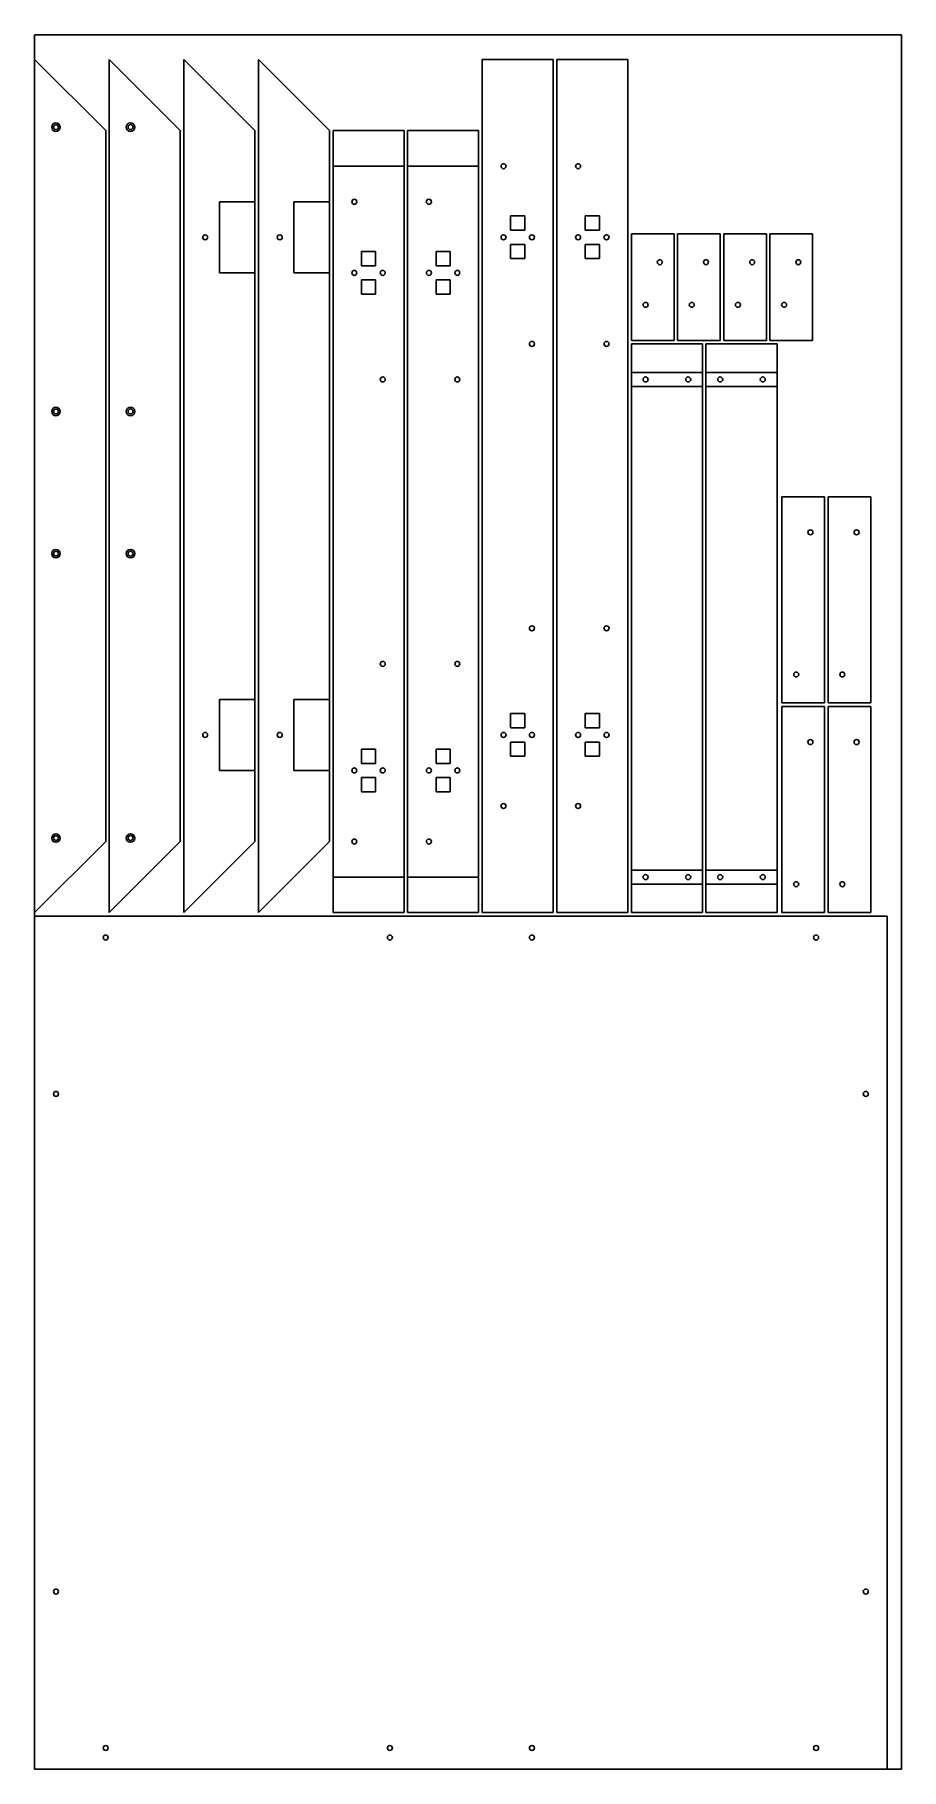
# Model space of a CAD drawing. Header units: millimetres. Extents: x 0 to 1220, y 0 to 2440.
import ezdxf

# ---------------------------------------------------------------- set-up
doc = ezdxf.new("R2010")
doc.units = ezdxf.units.MM
for name, color, linetype in [('Body', 7, 'CONTINUOUS'), ('Body001', 7, 'CONTINUOUS'), ('Body002', 7, 'CONTINUOUS'), ('Body003', 7, 'CONTINUOUS'), ('Body004', 7, 'CONTINUOUS'), ('Body005', 7, 'CONTINUOUS'), ('Body006', 7, 'CONTINUOUS'), ('Body007', 7, 'CONTINUOUS'), ('Body008', 7, 'CONTINUOUS'), ('Body009', 7, 'CONTINUOUS'), ('Body010', 7, 'CONTINUOUS'), ('Body011', 7, 'CONTINUOUS'), ('Body012', 7, 'CONTINUOUS'), ('Body013', 7, 'CONTINUOUS'), ('Body014', 7, 'CONTINUOUS'), ('Body015', 7, 'CONTINUOUS'), ('Body016', 7, 'CONTINUOUS'), ('Body017', 7, 'CONTINUOUS'), ('Body018', 7, 'CONTINUOUS'), ('Rectangle', 7, 'CONTINUOUS')]:
    doc.layers.add(name, color=color, linetype=linetype)

msp = doc.modelspace()

# ---------------------------------------------------------------- linework, layer by layer
at = {"layer": 'Body'}
for p, q in [((0, 1200), (0, 1200, 20)), ((0, 1200), (0, 0)), ((0, 1200, 20), (0, 0, 20)), ((1200, 1200), (0, 1200)), ((0, 1200), (0, 0)), ((0, 1200, 20), (0, 0, 20)), ((1200, 1200, 20), (0, 1200, 20)), ((0, 1200), (0, 1200, 20)), ((1200, 1200), (0, 1200)), ((1200, 1200, 20), (0, 1200, 20)), ((1200, 1200), (1200, 1200, 20)), ((1200, 0), (1200, 1200)), ((1200, 0, 20), (1200, 1200, 20)), ((1200, 0), (1200, 1200)), ((1200, 0, 20), (1200, 1200, 20)), ((1200, 1200), (1200, 1200, 20)), ((103.5, 1170, 20), (103.5, 1170, 5.5)), ((103.5, 1170, 20), (103.5, 1170, 5.5)), ((503.5, 1170, 20), (503.5, 1170, 5.5)), ((503.5, 1170, 20), (503.5, 1170, 5.5)), ((703.5, 1170, 20), (703.5, 1170, 5.5)), ((703.5, 1170, 20), (703.5, 1170, 5.5)), ((1103.5, 1170, 20), (1103.5, 1170, 5.5)), ((1103.5, 1170, 20), (1103.5, 1170, 5.5)), ((33.5, 950, 20), (33.5, 950, 5.5)), ((33.5, 950, 20), (33.5, 950, 5.5)), ((1173.5, 950, 20), (1173.5, 950, 5.5)), ((1173.5, 950, 20), (1173.5, 950, 5.5)), ((33.5, 250, 20), (33.5, 250, 5.5)), ((33.5, 250, 20), (33.5, 250, 5.5)), ((1173.5, 250, 20), (1173.5, 250, 5.5)), ((1173.5, 250, 20), (1173.5, 250, 5.5)), ((103.5, 30, 20), (103.5, 30, 5.5)), ((103.5, 30, 20), (103.5, 30, 5.5)), ((503.5, 30, 20), (503.5, 30, 5.5)), ((503.5, 30, 20), (503.5, 30, 5.5)), ((703.5, 30, 20), (703.5, 30, 5.5)), ((703.5, 30, 20), (703.5, 30, 5.5)), ((1103.5, 30, 20), (1103.5, 30, 5.5)), ((1103.5, 30, 20), (1103.5, 30, 5.5)), ((0, 0), (0, 0, 20)), ((0, 0), (1200, 0)), ((0, 0, 20), (1200, 0, 20)), ((0, 0), (0, 0, 20)), ((0, 0), (1200, 0)), ((0, 0, 20), (1200, 0, 20)), ((1200, 0), (1200, 0, 20)), ((1200, 0), (1200, 0, 20))]:
    msp.add_line(p, q, dxfattribs=at)
for centre in [(100, 1170, 20), (100, 1170, 20), (100, 1170, 5.5), (100, 1170, 5.5), (500, 1170, 20), (500, 1170, 20), (500, 1170, 5.5), (500, 1170, 5.5), (700, 1170, 20), (700, 1170, 20), (700, 1170, 5.5), (700, 1170, 5.5), (1100, 1170, 20), (1100, 1170, 20), (1100, 1170, 5.5), (1100, 1170, 5.5), (30, 950, 20), (30, 950, 20), (30, 950, 5.5), (30, 950, 5.5), (1170, 950, 20), (1170, 950, 20), (1170, 950, 5.5), (1170, 950, 5.5), (30, 250, 20), (30, 250, 20), (30, 250, 5.5), (30, 250, 5.5), (1170, 250, 20), (1170, 250, 20), (1170, 250, 5.5), (1170, 250, 5.5), (100, 30, 20), (100, 30, 20), (100, 30, 5.5), (100, 30, 5.5), (500, 30, 20), (500, 30, 20), (500, 30, 5.5), (500, 30, 5.5), (700, 30, 20), (700, 30, 20), (700, 30, 5.5), (700, 30, 5.5), (1100, 30, 20), (1100, 30, 20), (1100, 30, 5.5), (1100, 30, 5.5)]:
    msp.add_circle(centre, 3.5, dxfattribs=at)
at = {"layer": 'Body001'}
for p, q in [((0, 2405), (0, 2405, 20)), ((0, 2405), (0, 1205)), ((0, 2405, 20), (0, 1205, 20)), ((0, 2405), (0, 1205)), ((100, 2305), (0, 2405)), ((0, 2405, 20), (0, 1205, 20)), ((100, 2305, 20), (0, 2405, 20)), ((0, 2405), (0, 2405, 20)), ((100, 2305), (0, 2405)), ((100, 2305, 20), (0, 2405, 20)), ((33.5, 2310, 16), (33.5, 2310)), ((33.5, 2310, 16), (33.5, 2310)), ((36, 2310, 20), (36, 2310, 16)), ((36, 2310, 20), (36, 2310, 16)), ((100, 2305), (100, 2305, 20)), ((100, 1305), (100, 2305)), ((100, 1305, 20), (100, 2305, 20)), ((100, 1305), (100, 2305)), ((100, 1305, 20), (100, 2305, 20)), ((100, 2305), (100, 2305, 20)), ((33.5, 1910, 16), (33.5, 1910)), ((33.5, 1910, 16), (33.5, 1910)), ((36, 1910, 20), (36, 1910, 16)), ((36, 1910, 20), (36, 1910, 16)), ((33.5, 1710, 16), (33.5, 1710)), ((33.5, 1710, 16), (33.5, 1710)), ((36, 1710, 20), (36, 1710, 16)), ((36, 1710, 20), (36, 1710, 16)), ((0, 1205), (100, 1305)), ((0, 1205, 20), (100, 1305, 20)), ((0, 1205), (100, 1305)), ((0, 1205, 20), (100, 1305, 20)), ((33.5, 1310, 16), (33.5, 1310)), ((33.5, 1310, 16), (33.5, 1310)), ((36, 1310, 20), (36, 1310, 16)), ((36, 1310, 20), (36, 1310, 16)), ((100, 1305), (100, 1305, 20)), ((100, 1305), (100, 1305, 20)), ((0, 1205), (0, 1205, 20)), ((0, 1205), (0, 1205, 20))]:
    msp.add_line(p, q, dxfattribs=at)
for centre, radius in [((30, 2310, 20), 6), ((30, 2310, 20), 6), ((30, 2310, 16), 6), ((30, 2310, 16), 6), ((30, 2310), 3.5), ((30, 2310, 16), 3.5), ((30, 2310), 3.5), ((30, 2310, 16), 3.5), ((30, 1910, 20), 6), ((30, 1910, 20), 6), ((30, 1910, 16), 6), ((30, 1910, 16), 6), ((30, 1910), 3.5), ((30, 1910, 16), 3.5), ((30, 1910), 3.5), ((30, 1910, 16), 3.5), ((30, 1710, 20), 6), ((30, 1710, 20), 6), ((30, 1710, 16), 6), ((30, 1710, 16), 6), ((30, 1710), 3.5), ((30, 1710, 16), 3.5), ((30, 1710), 3.5), ((30, 1710, 16), 3.5), ((30, 1310, 20), 6), ((30, 1310, 20), 6), ((30, 1310, 16), 6), ((30, 1310, 16), 6), ((30, 1310), 3.5), ((30, 1310, 16), 3.5), ((30, 1310), 3.5), ((30, 1310, 16), 3.5)]:
    msp.add_circle(centre, radius, dxfattribs=at)
at = {"layer": 'Body002'}
for p, q in [((105, 2405), (105, 2405, 20)), ((105, 2405), (105, 1205)), ((105, 2405, 20), (105, 1205, 20)), ((105, 2405), (105, 1205)), ((205, 2305), (105, 2405)), ((105, 2405, 20), (105, 1205, 20)), ((205, 2305, 20), (105, 2405, 20)), ((105, 2405), (105, 2405, 20)), ((205, 2305), (105, 2405)), ((205, 2305, 20), (105, 2405, 20)), ((138.5, 2310, 16), (138.5, 2310)), ((138.5, 2310, 16), (138.5, 2310)), ((141, 2310, 20), (141, 2310, 16)), ((141, 2310, 20), (141, 2310, 16)), ((205, 2305), (205, 2305, 20)), ((205, 1305), (205, 2305)), ((205, 1305, 20), (205, 2305, 20)), ((205, 1305), (205, 2305)), ((205, 1305, 20), (205, 2305, 20)), ((205, 2305), (205, 2305, 20)), ((138.5, 1910, 16), (138.5, 1910)), ((138.5, 1910, 16), (138.5, 1910)), ((141, 1910, 20), (141, 1910, 16)), ((141, 1910, 20), (141, 1910, 16)), ((138.5, 1710, 16), (138.5, 1710)), ((138.5, 1710, 16), (138.5, 1710)), ((141, 1710, 20), (141, 1710, 16)), ((141, 1710, 20), (141, 1710, 16)), ((105, 1205), (205, 1305)), ((105, 1205, 20), (205, 1305, 20)), ((105, 1205), (205, 1305)), ((105, 1205, 20), (205, 1305, 20)), ((138.5, 1310, 16), (138.5, 1310)), ((138.5, 1310, 16), (138.5, 1310)), ((141, 1310, 20), (141, 1310, 16)), ((141, 1310, 20), (141, 1310, 16)), ((205, 1305), (205, 1305, 20)), ((205, 1305), (205, 1305, 20)), ((105, 1205), (105, 1205, 20)), ((105, 1205), (105, 1205, 20))]:
    msp.add_line(p, q, dxfattribs=at)
for centre, radius in [((135, 2310, 20), 6), ((135, 2310, 20), 6), ((135, 2310, 16), 6), ((135, 2310, 16), 6), ((135, 2310), 3.5), ((135, 2310, 16), 3.5), ((135, 2310), 3.5), ((135, 2310, 16), 3.5), ((135, 1910, 20), 6), ((135, 1910, 20), 6), ((135, 1910, 16), 6), ((135, 1910, 16), 6), ((135, 1910), 3.5), ((135, 1910, 16), 3.5), ((135, 1910), 3.5), ((135, 1910, 16), 3.5), ((135, 1710, 20), 6), ((135, 1710, 20), 6), ((135, 1710, 16), 6), ((135, 1710, 16), 6), ((135, 1710), 3.5), ((135, 1710, 16), 3.5), ((135, 1710), 3.5), ((135, 1710, 16), 3.5), ((135, 1310, 20), 6), ((135, 1310, 20), 6), ((135, 1310, 16), 6), ((135, 1310, 16), 6), ((135, 1310), 3.5), ((135, 1310, 16), 3.5), ((135, 1310), 3.5), ((135, 1310, 16), 3.5)]:
    msp.add_circle(centre, radius, dxfattribs=at)
at = {"layer": 'Body003'}
for p, q in [((210, 2405), (210, 2405, 20)), ((210, 2405), (210, 1205)), ((210, 2405, 20), (210, 1205, 20)), ((210, 2405), (210, 1205)), ((310, 2305), (210, 2405)), ((210, 2405, 20), (210, 1205, 20)), ((310, 2305, 20), (210, 2405, 20)), ((210, 2405), (210, 2405, 20)), ((310, 2305), (210, 2405)), ((310, 2305, 20), (210, 2405, 20)), ((310, 1305), (310, 2305)), ((310, 2305), (310, 2305, 20)), ((310, 2205, 20), (310, 2305, 20)), ((310, 1305), (310, 2305)), ((310, 2205, 20), (310, 2305, 20)), ((310, 2305), (310, 2305, 20)), ((310, 2205, 20), (260, 2205, 20)), ((260, 2205, 20), (260, 2105, 20)), ((260, 2205, 20), (260, 2205, 10)), ((310, 2205, 20), (260, 2205, 20)), ((310, 2205, 10), (260, 2205, 10)), ((310, 2205, 10), (260, 2205, 10)), ((260, 2205, 10), (260, 2105, 10)), ((260, 2205, 20), (260, 2205, 10)), ((260, 2205, 20), (260, 2105, 20)), ((260, 2205, 10), (260, 2105, 10)), ((310, 2205, 20), (310, 2205, 10)), ((310, 2105, 10), (310, 2205, 10)), ((310, 2205, 20), (310, 2205, 10)), ((310, 2105, 10), (310, 2205, 10)), ((243.5, 2155, 20), (243.5, 2155)), ((243.5, 2155, 20), (243.5, 2155)), ((260, 2105, 20), (310, 2105, 20)), ((260, 2105, 10), (310, 2105, 10)), ((260, 2105, 20), (260, 2105, 10)), ((260, 2105, 20), (310, 2105, 20)), ((260, 2105, 10), (310, 2105, 10)), ((260, 2105, 20), (260, 2105, 10)), ((310, 2105, 20), (310, 2105, 10)), ((310, 1505, 20), (310, 2105, 20)), ((310, 1505, 20), (310, 2105, 20)), ((310, 2105, 20), (310, 2105, 10)), ((310, 1505, 20), (260, 1505, 20)), ((260, 1505, 20), (260, 1405, 20)), ((260, 1505, 20), (260, 1505, 10)), ((310, 1505, 20), (260, 1505, 20)), ((310, 1505, 10), (260, 1505, 10)), ((310, 1505, 10), (260, 1505, 10)), ((260, 1505, 10), (260, 1405, 10)), ((260, 1505, 20), (260, 1505, 10)), ((260, 1505, 20), (260, 1405, 20)), ((260, 1505, 10), (260, 1405, 10)), ((310, 1505, 20), (310, 1505, 10)), ((310, 1405, 10), (310, 1505, 10)), ((310, 1505, 20), (310, 1505, 10)), ((310, 1405, 10), (310, 1505, 10)), ((243.5, 1455, 20), (243.5, 1455)), ((243.5, 1455, 20), (243.5, 1455)), ((260, 1405, 20), (310, 1405, 20)), ((260, 1405, 10), (310, 1405, 10)), ((260, 1405, 20), (260, 1405, 10)), ((260, 1405, 20), (310, 1405, 20)), ((260, 1405, 10), (310, 1405, 10)), ((260, 1405, 20), (260, 1405, 10)), ((310, 1405, 20), (310, 1405, 10)), ((310, 1305, 20), (310, 1405, 20)), ((310, 1305, 20), (310, 1405, 20)), ((310, 1405, 20), (310, 1405, 10)), ((210, 1205), (310, 1305)), ((210, 1205, 20), (310, 1305, 20)), ((210, 1205), (310, 1305)), ((210, 1205, 20), (310, 1305, 20)), ((310, 1305), (310, 1305, 20)), ((310, 1305), (310, 1305, 20)), ((210, 1205), (210, 1205, 20)), ((210, 1205), (210, 1205, 20))]:
    msp.add_line(p, q, dxfattribs=at)
for centre in [(240, 2155), (240, 2155, 20), (240, 2155, 20), (240, 2155), (240, 1455), (240, 1455, 20), (240, 1455, 20), (240, 1455)]:
    msp.add_circle(centre, 3.5, dxfattribs=at)
at = {"layer": 'Body004'}
for p, q in [((315, 2405), (315, 2405, 20)), ((315, 2405), (315, 1205)), ((315, 2405, 20), (315, 1205, 20)), ((315, 2405), (315, 1205)), ((415, 2305), (315, 2405)), ((315, 2405, 20), (315, 1205, 20)), ((415, 2305, 20), (315, 2405, 20)), ((315, 2405), (315, 2405, 20)), ((415, 2305), (315, 2405)), ((415, 2305, 20), (315, 2405, 20)), ((415, 1305), (415, 2305)), ((415, 2305), (415, 2305, 20)), ((415, 2205, 20), (415, 2305, 20)), ((415, 1305), (415, 2305)), ((415, 2205, 20), (415, 2305, 20)), ((415, 2305), (415, 2305, 20)), ((415, 2205, 20), (365, 2205, 20)), ((365, 2205, 20), (365, 2105, 20)), ((365, 2205, 20), (365, 2205, 10)), ((415, 2205, 20), (365, 2205, 20)), ((415, 2205, 10), (365, 2205, 10)), ((415, 2205, 10), (365, 2205, 10)), ((365, 2205, 10), (365, 2105, 10)), ((365, 2205, 20), (365, 2205, 10)), ((365, 2205, 20), (365, 2105, 20)), ((365, 2205, 10), (365, 2105, 10)), ((415, 2205, 20), (415, 2205, 10)), ((415, 2105, 10), (415, 2205, 10)), ((415, 2205, 20), (415, 2205, 10)), ((415, 2105, 10), (415, 2205, 10)), ((348.5, 2155, 20), (348.5, 2155)), ((348.5, 2155, 20), (348.5, 2155)), ((365, 2105, 20), (415, 2105, 20)), ((365, 2105, 10), (415, 2105, 10)), ((365, 2105, 20), (365, 2105, 10)), ((365, 2105, 20), (415, 2105, 20)), ((365, 2105, 10), (415, 2105, 10)), ((365, 2105, 20), (365, 2105, 10)), ((415, 2105, 20), (415, 2105, 10)), ((415, 1505, 20), (415, 2105, 20)), ((415, 1505, 20), (415, 2105, 20)), ((415, 2105, 20), (415, 2105, 10)), ((415, 1505, 20), (365, 1505, 20)), ((365, 1505, 20), (365, 1405, 20)), ((365, 1505, 20), (365, 1505, 10)), ((415, 1505, 20), (365, 1505, 20)), ((415, 1505, 10), (365, 1505, 10)), ((415, 1505, 10), (365, 1505, 10)), ((365, 1505, 10), (365, 1405, 10)), ((365, 1505, 20), (365, 1505, 10)), ((365, 1505, 20), (365, 1405, 20)), ((365, 1505, 10), (365, 1405, 10)), ((415, 1505, 20), (415, 1505, 10)), ((415, 1405, 10), (415, 1505, 10)), ((415, 1505, 20), (415, 1505, 10)), ((415, 1405, 10), (415, 1505, 10)), ((348.5, 1455, 20), (348.5, 1455)), ((348.5, 1455, 20), (348.5, 1455)), ((365, 1405, 20), (415, 1405, 20)), ((365, 1405, 10), (415, 1405, 10)), ((365, 1405, 20), (365, 1405, 10)), ((365, 1405, 20), (415, 1405, 20)), ((365, 1405, 10), (415, 1405, 10)), ((365, 1405, 20), (365, 1405, 10)), ((415, 1405, 20), (415, 1405, 10)), ((415, 1305, 20), (415, 1405, 20)), ((415, 1305, 20), (415, 1405, 20)), ((415, 1405, 20), (415, 1405, 10)), ((315, 1205), (415, 1305)), ((315, 1205, 20), (415, 1305, 20)), ((315, 1205), (415, 1305)), ((315, 1205, 20), (415, 1305, 20)), ((415, 1305), (415, 1305, 20)), ((415, 1305), (415, 1305, 20)), ((315, 1205), (315, 1205, 20)), ((315, 1205), (315, 1205, 20))]:
    msp.add_line(p, q, dxfattribs=at)
for centre in [(345, 2155), (345, 2155, 20), (345, 2155, 20), (345, 2155), (345, 1455), (345, 1455, 20), (345, 1455, 20), (345, 1455)]:
    msp.add_circle(centre, 3.5, dxfattribs=at)
at = {"layer": 'Body005'}
for p, q in [((420, 2305, 0), (420, 1205, 0)), ((520, 2305, 0), (420, 2305, 0)), ((420, 2305, 0), (420, 1205, 0)), ((420, 2305, 10), (420, 2255, 10)), ((420, 2305, 0), (420, 2305, 10)), ((520, 2305, 0), (420, 2305, 0)), ((420, 2305, 0), (420, 2305, 10)), ((520, 2305, 10), (420, 2305, 10)), ((520, 2305, 10), (420, 2305, 10)), ((420, 2305, 10), (420, 2255, 10)), ((520, 1205, 0), (520, 2305, 0)), ((520, 1205, 0), (520, 2305, 0)), ((520, 2305, 0), (520, 2305, 10)), ((520, 2255, 10), (520, 2305, 10)), ((520, 2305, 0), (520, 2305, 10)), ((520, 2255, 10), (520, 2305, 10)), ((420, 2255, 20), (420, 1255, 20)), ((420, 2255, 20), (420, 2255, 10)), ((420, 2255, 10), (520, 2255, 10)), ((420, 2255, 20), (420, 2255, 10)), ((420, 2255, 20), (520, 2255, 20)), ((420, 2255, 10), (520, 2255, 10)), ((420, 2255, 20), (420, 1255, 20)), ((420, 2255, 20), (520, 2255, 20)), ((520, 2255, 20), (520, 2255, 10)), ((520, 1255, 20), (520, 2255, 20)), ((520, 2255, 20), (520, 2255, 10)), ((520, 1255, 20), (520, 2255, 20)), ((453.5, 2205, 20), (453.5, 2205, 0)), ((453.5, 2205, 20), (453.5, 2205, 0)), ((480, 2135, 0), (460, 2135, 0)), ((460, 2135, 0), (460, 2115, 0)), ((460, 2135, 20), (460, 2135, 0)), ((480, 2135, 20), (460, 2135, 20)), ((480, 2135, 0), (460, 2135, 0)), ((460, 2135, 20), (460, 2135, 0)), ((460, 2135, 20), (460, 2115, 20)), ((460, 2135, 0), (460, 2115, 0)), ((460, 2135, 20), (460, 2115, 20)), ((480, 2135, 20), (460, 2135, 20)), ((480, 2115, 0), (480, 2135, 0)), ((480, 2135, 20), (480, 2135, 0)), ((480, 2115, 20), (480, 2135, 20)), ((480, 2115, 0), (480, 2135, 0)), ((480, 2135, 20), (480, 2135, 0)), ((480, 2115, 20), (480, 2135, 20)), ((453.5, 2105, 20), (453.5, 2105, 0)), ((453.5, 2105, 20), (453.5, 2105, 0)), ((460, 2115, 0), (480, 2115, 0)), ((460, 2115, 20), (460, 2115, 0)), ((460, 2115, 20), (480, 2115, 20)), ((460, 2115, 0), (480, 2115, 0)), ((460, 2115, 20), (460, 2115, 0)), ((460, 2115, 20), (480, 2115, 20)), ((480, 2115, 20), (480, 2115, 0)), ((480, 2115, 20), (480, 2115, 0)), ((493.5, 2105, 20), (493.5, 2105, 0)), ((493.5, 2105, 20), (493.5, 2105, 0)), ((480, 2095, 0), (460, 2095, 0)), ((460, 2095, 0), (460, 2075, 0)), ((460, 2095, 20), (460, 2095, 0)), ((480, 2095, 20), (460, 2095, 20)), ((480, 2095, 0), (460, 2095, 0)), ((460, 2095, 20), (460, 2095, 0)), ((460, 2095, 20), (460, 2075, 20)), ((460, 2095, 0), (460, 2075, 0)), ((460, 2095, 20), (460, 2075, 20)), ((480, 2095, 20), (460, 2095, 20)), ((460, 2075, 0), (480, 2075, 0)), ((460, 2075, 20), (460, 2075, 0)), ((460, 2075, 20), (480, 2075, 20)), ((460, 2075, 0), (480, 2075, 0)), ((460, 2075, 20), (460, 2075, 0)), ((460, 2075, 20), (480, 2075, 20)), ((480, 2075, 0), (480, 2095, 0)), ((480, 2095, 20), (480, 2095, 0)), ((480, 2075, 20), (480, 2095, 20)), ((480, 2075, 0), (480, 2095, 0)), ((480, 2095, 20), (480, 2095, 0)), ((480, 2075, 20), (480, 2095, 20)), ((480, 2075, 20), (480, 2075, 0)), ((480, 2075, 20), (480, 2075, 0)), ((493.5, 1955, 20), (493.5, 1955, 0)), ((493.5, 1955, 20), (493.5, 1955, 0)), ((493.5, 1555, 20), (493.5, 1555, 0)), ((493.5, 1555, 20), (493.5, 1555, 0)), ((480, 1435, 0), (460, 1435, 0)), ((460, 1435, 0), (460, 1415, 0)), ((460, 1435, 20), (460, 1435, 0)), ((480, 1435, 20), (460, 1435, 20)), ((480, 1435, 0), (460, 1435, 0)), ((460, 1435, 20), (460, 1435, 0)), ((460, 1435, 20), (460, 1415, 20)), ((460, 1435, 0), (460, 1415, 0)), ((460, 1435, 20), (460, 1415, 20)), ((480, 1435, 20), (460, 1435, 20)), ((480, 1415, 0), (480, 1435, 0)), ((480, 1435, 20), (480, 1435, 0)), ((480, 1415, 20), (480, 1435, 20)), ((480, 1415, 0), (480, 1435, 0)), ((480, 1435, 20), (480, 1435, 0)), ((480, 1415, 20), (480, 1435, 20)), ((453.5, 1405, 20), (453.5, 1405, 0)), ((453.5, 1405, 20), (453.5, 1405, 0)), ((460, 1415, 0), (480, 1415, 0)), ((460, 1415, 20), (460, 1415, 0)), ((460, 1415, 20), (480, 1415, 20)), ((460, 1415, 0), (480, 1415, 0)), ((460, 1415, 20), (460, 1415, 0)), ((460, 1415, 20), (480, 1415, 20)), ((460, 1375, 0), (460, 1395, 0)), ((460, 1395, 0), (480, 1395, 0)), ((460, 1395, 20), (460, 1395, 0)), ((460, 1375, 20), (460, 1395, 20)), ((460, 1375, 0), (460, 1395, 0)), ((460, 1395, 20), (460, 1395, 0)), ((460, 1395, 20), (480, 1395, 20)), ((460, 1395, 0), (480, 1395, 0)), ((460, 1375, 20), (460, 1395, 20)), ((460, 1395, 20), (480, 1395, 20)), ((480, 1415, 20), (480, 1415, 0)), ((480, 1415, 20), (480, 1415, 0)), ((480, 1395, 0), (480, 1375, 0)), ((480, 1395, 20), (480, 1395, 0)), ((480, 1395, 20), (480, 1375, 20)), ((480, 1395, 0), (480, 1375, 0)), ((480, 1395, 20), (480, 1395, 0)), ((480, 1395, 20), (480, 1375, 20)), ((493.5, 1405, 20), (493.5, 1405, 0)), ((493.5, 1405, 20), (493.5, 1405, 0)), ((480, 1375, 0), (460, 1375, 0)), ((460, 1375, 20), (460, 1375, 0)), ((460, 1375, 20), (460, 1375, 0)), ((480, 1375, 20), (460, 1375, 20)), ((480, 1375, 0), (460, 1375, 0)), ((480, 1375, 20), (460, 1375, 20)), ((480, 1375, 20), (480, 1375, 0)), ((480, 1375, 20), (480, 1375, 0)), ((453.5, 1305, 20), (453.5, 1305, 0)), ((453.5, 1305, 20), (453.5, 1305, 0)), ((420, 1255, 10), (420, 1205, 10)), ((520, 1255, 10), (420, 1255, 10)), ((420, 1255, 10), (420, 1205, 10)), ((420, 1255, 20), (420, 1255, 10)), ((520, 1255, 20), (420, 1255, 20)), ((420, 1255, 20), (420, 1255, 10)), ((520, 1255, 20), (420, 1255, 20)), ((520, 1255, 10), (420, 1255, 10)), ((520, 1255, 20), (520, 1255, 10)), ((520, 1205, 10), (520, 1255, 10)), ((520, 1205, 10), (520, 1255, 10)), ((520, 1255, 20), (520, 1255, 10)), ((420, 1205, 0), (520, 1205, 0)), ((420, 1205, 10), (520, 1205, 10)), ((420, 1205, 0), (420, 1205, 10)), ((420, 1205, 0), (520, 1205, 0)), ((420, 1205, 10), (520, 1205, 10)), ((420, 1205, 0), (420, 1205, 10)), ((520, 1205, 0), (520, 1205, 10)), ((520, 1205, 0), (520, 1205, 10))]:
    msp.add_line(p, q, dxfattribs=at)
for centre in [(450, 2205, 0), (450, 2205, 20), (450, 2205, 0), (450, 2205, 20), (450, 2105, 0), (450, 2105, 20), (450, 2105, 0), (450, 2105, 20), (490, 2105, 0), (490, 2105, 20), (490, 2105, 0), (490, 2105, 20), (490, 1955, 0), (490, 1955, 20), (490, 1955, 0), (490, 1955, 20), (490, 1555, 0), (490, 1555, 20), (490, 1555, 0), (490, 1555, 20), (450, 1405, 0), (450, 1405, 20), (450, 1405, 0), (450, 1405, 20), (490, 1405, 0), (490, 1405, 20), (490, 1405, 0), (490, 1405, 20), (450, 1305, 0), (450, 1305, 20), (450, 1305, 0), (450, 1305, 20)]:
    msp.add_circle(centre, 3.5, dxfattribs=at)
at = {"layer": 'Body006'}
for p, q in [((525, 2305, 0), (525, 1205, 0)), ((625, 2305, 0), (525, 2305, 0)), ((525, 2305, 0), (525, 1205, 0)), ((525, 2305, 10), (525, 2255, 10)), ((525, 2305, 0), (525, 2305, 10)), ((625, 2305, 0), (525, 2305, 0)), ((525, 2305, 0), (525, 2305, 10)), ((625, 2305, 10), (525, 2305, 10)), ((625, 2305, 10), (525, 2305, 10)), ((525, 2305, 10), (525, 2255, 10)), ((625, 1205, 0), (625, 2305, 0)), ((625, 1205, 0), (625, 2305, 0)), ((625, 2305, 0), (625, 2305, 10)), ((625, 2255, 10), (625, 2305, 10)), ((625, 2305, 0), (625, 2305, 10)), ((625, 2255, 10), (625, 2305, 10)), ((525, 2255, 20), (525, 1255, 20)), ((525, 2255, 20), (525, 2255, 10)), ((525, 2255, 10), (625, 2255, 10)), ((525, 2255, 20), (525, 2255, 10)), ((525, 2255, 20), (625, 2255, 20)), ((525, 2255, 10), (625, 2255, 10)), ((525, 2255, 20), (525, 1255, 20)), ((525, 2255, 20), (625, 2255, 20)), ((625, 2255, 20), (625, 2255, 10)), ((625, 1255, 20), (625, 2255, 20)), ((625, 2255, 20), (625, 2255, 10)), ((625, 1255, 20), (625, 2255, 20)), ((558.5, 2205, 20), (558.5, 2205, 0)), ((558.5, 2205, 20), (558.5, 2205, 0)), ((585, 2135, 0), (565, 2135, 0)), ((565, 2135, 0), (565, 2115, 0)), ((565, 2135, 20), (565, 2135, 0)), ((585, 2135, 20), (565, 2135, 20)), ((585, 2135, 0), (565, 2135, 0)), ((565, 2135, 20), (565, 2135, 0)), ((565, 2135, 20), (565, 2115, 20)), ((565, 2135, 0), (565, 2115, 0)), ((565, 2135, 20), (565, 2115, 20)), ((585, 2135, 20), (565, 2135, 20)), ((585, 2115, 0), (585, 2135, 0)), ((585, 2135, 20), (585, 2135, 0)), ((585, 2115, 20), (585, 2135, 20)), ((585, 2115, 0), (585, 2135, 0)), ((585, 2135, 20), (585, 2135, 0)), ((585, 2115, 20), (585, 2135, 20)), ((558.5, 2105, 20), (558.5, 2105, 0)), ((558.5, 2105, 20), (558.5, 2105, 0)), ((565, 2115, 0), (585, 2115, 0)), ((565, 2115, 20), (565, 2115, 0)), ((565, 2115, 20), (585, 2115, 20)), ((565, 2115, 0), (585, 2115, 0)), ((565, 2115, 20), (565, 2115, 0)), ((565, 2115, 20), (585, 2115, 20)), ((585, 2115, 20), (585, 2115, 0)), ((585, 2115, 20), (585, 2115, 0)), ((598.5, 2105, 20), (598.5, 2105, 0)), ((598.5, 2105, 20), (598.5, 2105, 0)), ((585, 2095, 0), (565, 2095, 0)), ((565, 2095, 0), (565, 2075, 0)), ((565, 2095, 20), (565, 2095, 0)), ((585, 2095, 20), (565, 2095, 20)), ((585, 2095, 0), (565, 2095, 0)), ((565, 2095, 20), (565, 2095, 0)), ((565, 2095, 20), (565, 2075, 20)), ((565, 2095, 0), (565, 2075, 0)), ((565, 2095, 20), (565, 2075, 20)), ((585, 2095, 20), (565, 2095, 20)), ((565, 2075, 0), (585, 2075, 0)), ((565, 2075, 20), (565, 2075, 0)), ((565, 2075, 20), (585, 2075, 20)), ((565, 2075, 0), (585, 2075, 0)), ((565, 2075, 20), (565, 2075, 0)), ((565, 2075, 20), (585, 2075, 20)), ((585, 2075, 0), (585, 2095, 0)), ((585, 2095, 20), (585, 2095, 0)), ((585, 2075, 20), (585, 2095, 20)), ((585, 2075, 0), (585, 2095, 0)), ((585, 2095, 20), (585, 2095, 0)), ((585, 2075, 20), (585, 2095, 20)), ((585, 2075, 20), (585, 2075, 0)), ((585, 2075, 20), (585, 2075, 0)), ((598.5, 1955, 20), (598.5, 1955, 0)), ((598.5, 1955, 20), (598.5, 1955, 0)), ((598.5, 1555, 20), (598.5, 1555, 0)), ((598.5, 1555, 20), (598.5, 1555, 0)), ((585, 1435, 0), (565, 1435, 0)), ((565, 1435, 0), (565, 1415, 0)), ((565, 1435, 20), (565, 1435, 0)), ((585, 1435, 20), (565, 1435, 20)), ((585, 1435, 0), (565, 1435, 0)), ((565, 1435, 20), (565, 1435, 0)), ((565, 1435, 20), (565, 1415, 20)), ((565, 1435, 0), (565, 1415, 0)), ((565, 1435, 20), (565, 1415, 20)), ((585, 1435, 20), (565, 1435, 20)), ((585, 1415, 0), (585, 1435, 0)), ((585, 1435, 20), (585, 1435, 0)), ((585, 1415, 20), (585, 1435, 20)), ((585, 1415, 0), (585, 1435, 0)), ((585, 1435, 20), (585, 1435, 0)), ((585, 1415, 20), (585, 1435, 20)), ((558.5, 1405, 20), (558.5, 1405, 0)), ((558.5, 1405, 20), (558.5, 1405, 0)), ((565, 1415, 0), (585, 1415, 0)), ((565, 1415, 20), (565, 1415, 0)), ((565, 1415, 20), (585, 1415, 20)), ((565, 1415, 0), (585, 1415, 0)), ((565, 1415, 20), (565, 1415, 0)), ((565, 1415, 20), (585, 1415, 20)), ((565, 1375, 0), (565, 1395, 0)), ((565, 1395, 0), (585, 1395, 0)), ((565, 1395, 20), (565, 1395, 0)), ((565, 1375, 20), (565, 1395, 20)), ((565, 1375, 0), (565, 1395, 0)), ((565, 1395, 20), (565, 1395, 0)), ((565, 1395, 20), (585, 1395, 20)), ((565, 1395, 0), (585, 1395, 0)), ((565, 1375, 20), (565, 1395, 20)), ((565, 1395, 20), (585, 1395, 20)), ((585, 1415, 20), (585, 1415, 0)), ((585, 1415, 20), (585, 1415, 0)), ((585, 1395, 0), (585, 1375, 0)), ((585, 1395, 20), (585, 1395, 0)), ((585, 1395, 20), (585, 1375, 20)), ((585, 1395, 0), (585, 1375, 0)), ((585, 1395, 20), (585, 1395, 0)), ((585, 1395, 20), (585, 1375, 20)), ((598.5, 1405, 20), (598.5, 1405, 0)), ((598.5, 1405, 20), (598.5, 1405, 0)), ((585, 1375, 0), (565, 1375, 0)), ((565, 1375, 20), (565, 1375, 0)), ((565, 1375, 20), (565, 1375, 0)), ((585, 1375, 20), (565, 1375, 20)), ((585, 1375, 0), (565, 1375, 0)), ((585, 1375, 20), (565, 1375, 20)), ((585, 1375, 20), (585, 1375, 0)), ((585, 1375, 20), (585, 1375, 0)), ((558.5, 1305, 20), (558.5, 1305, 0)), ((558.5, 1305, 20), (558.5, 1305, 0)), ((525, 1255, 10), (525, 1205, 10)), ((625, 1255, 10), (525, 1255, 10)), ((525, 1255, 10), (525, 1205, 10)), ((525, 1255, 20), (525, 1255, 10)), ((625, 1255, 20), (525, 1255, 20)), ((525, 1255, 20), (525, 1255, 10)), ((625, 1255, 20), (525, 1255, 20)), ((625, 1255, 10), (525, 1255, 10)), ((625, 1255, 20), (625, 1255, 10)), ((625, 1205, 10), (625, 1255, 10)), ((625, 1205, 10), (625, 1255, 10)), ((625, 1255, 20), (625, 1255, 10)), ((525, 1205, 0), (625, 1205, 0)), ((525, 1205, 10), (625, 1205, 10)), ((525, 1205, 0), (525, 1205, 10)), ((525, 1205, 0), (625, 1205, 0)), ((525, 1205, 10), (625, 1205, 10)), ((525, 1205, 0), (525, 1205, 10)), ((625, 1205, 0), (625, 1205, 10)), ((625, 1205, 0), (625, 1205, 10))]:
    msp.add_line(p, q, dxfattribs=at)
for centre in [(555, 2205, 0), (555, 2205, 20), (555, 2205, 0), (555, 2205, 20), (555, 2105, 0), (555, 2105, 20), (555, 2105, 0), (555, 2105, 20), (595, 2105, 0), (595, 2105, 20), (595, 2105, 0), (595, 2105, 20), (595, 1955, 0), (595, 1955, 20), (595, 1955, 0), (595, 1955, 20), (595, 1555, 0), (595, 1555, 20), (595, 1555, 0), (595, 1555, 20), (555, 1405, 0), (555, 1405, 20), (555, 1405, 0), (555, 1405, 20), (595, 1405, 0), (595, 1405, 20), (595, 1405, 0), (595, 1405, 20), (555, 1305, 0), (555, 1305, 20), (555, 1305, 0), (555, 1305, 20)]:
    msp.add_circle(centre, 3.5, dxfattribs=at)
at = {"layer": 'Body007'}
for p, q in [((630, 2405), (630, 2405, 20)), ((630, 2405), (630, 1205)), ((630, 2405, 20), (630, 1205, 20)), ((630, 2405), (630, 1205)), ((730, 2405), (630, 2405)), ((630, 2405, 20), (630, 1205, 20)), ((730, 2405, 20), (630, 2405, 20)), ((630, 2405), (630, 2405, 20)), ((730, 2405), (630, 2405)), ((730, 2405, 20), (630, 2405, 20)), ((730, 2405), (730, 2405, 20)), ((730, 1205), (730, 2405)), ((730, 1205, 20), (730, 2405, 20)), ((730, 1205), (730, 2405)), ((730, 1205, 20), (730, 2405, 20)), ((730, 2405), (730, 2405, 20)), ((663.5, 2255, 20), (663.5, 2255)), ((663.5, 2255, 20), (663.5, 2255)), ((670, 2165), (670, 2185)), ((670, 2185), (690, 2185)), ((670, 2165, 20), (670, 2185, 20)), ((670, 2185, 20), (690, 2185, 20)), ((670, 2185, 20), (670, 2185)), ((670, 2165, 20), (670, 2185, 20)), ((670, 2165), (670, 2185)), ((670, 2185, 20), (670, 2185)), ((670, 2185, 20), (690, 2185, 20)), ((670, 2185), (690, 2185)), ((690, 2185), (690, 2165)), ((690, 2185, 20), (690, 2165, 20)), ((690, 2185, 20), (690, 2185)), ((690, 2185, 20), (690, 2165, 20)), ((690, 2185), (690, 2165)), ((690, 2185, 20), (690, 2185)), ((663.5, 2155, 20), (663.5, 2155)), ((663.5, 2155, 20), (663.5, 2155)), ((690, 2165), (670, 2165)), ((690, 2165, 20), (670, 2165, 20)), ((670, 2165, 20), (670, 2165)), ((670, 2165, 20), (670, 2165)), ((690, 2165, 20), (670, 2165, 20)), ((690, 2165), (670, 2165)), ((690, 2165, 20), (690, 2165)), ((690, 2165, 20), (690, 2165)), ((703.5, 2155, 20), (703.5, 2155)), ((703.5, 2155, 20), (703.5, 2155)), ((670, 2125), (670, 2145)), ((670, 2145), (690, 2145)), ((670, 2125, 20), (670, 2145, 20)), ((670, 2145, 20), (690, 2145, 20)), ((670, 2145, 20), (670, 2145)), ((670, 2125, 20), (670, 2145, 20)), ((670, 2125), (670, 2145)), ((670, 2145, 20), (670, 2145)), ((670, 2145, 20), (690, 2145, 20)), ((670, 2145), (690, 2145)), ((690, 2125), (670, 2125)), ((690, 2125, 20), (670, 2125, 20)), ((670, 2125, 20), (670, 2125)), ((670, 2125, 20), (670, 2125)), ((690, 2125, 20), (670, 2125, 20)), ((690, 2125), (670, 2125)), ((690, 2145), (690, 2125)), ((690, 2145, 20), (690, 2125, 20)), ((690, 2145, 20), (690, 2145)), ((690, 2145, 20), (690, 2125, 20)), ((690, 2145), (690, 2125)), ((690, 2145, 20), (690, 2145)), ((690, 2125, 20), (690, 2125)), ((690, 2125, 20), (690, 2125)), ((703.5, 2005, 20), (703.5, 2005)), ((703.5, 2005, 20), (703.5, 2005)), ((703.5, 1605, 20), (703.5, 1605)), ((703.5, 1605, 20), (703.5, 1605)), ((670, 1465), (670, 1485)), ((670, 1485), (690, 1485)), ((670, 1465, 20), (670, 1485, 20)), ((670, 1485, 20), (690, 1485, 20)), ((670, 1485, 20), (670, 1485)), ((670, 1465, 20), (670, 1485, 20)), ((670, 1465), (670, 1485)), ((670, 1485, 20), (670, 1485)), ((670, 1485, 20), (690, 1485, 20)), ((670, 1485), (690, 1485)), ((690, 1465), (670, 1465)), ((690, 1465, 20), (670, 1465, 20)), ((670, 1465, 20), (670, 1465)), ((670, 1465, 20), (670, 1465)), ((690, 1465, 20), (670, 1465, 20)), ((690, 1465), (670, 1465)), ((690, 1485), (690, 1465)), ((690, 1485, 20), (690, 1465, 20)), ((690, 1485, 20), (690, 1485)), ((690, 1485, 20), (690, 1465, 20)), ((690, 1485), (690, 1465)), ((690, 1485, 20), (690, 1485)), ((690, 1465, 20), (690, 1465)), ((690, 1465, 20), (690, 1465)), ((663.5, 1455, 20), (663.5, 1455)), ((663.5, 1455, 20), (663.5, 1455)), ((670, 1445), (690, 1445)), ((670, 1425), (670, 1445)), ((670, 1445, 20), (690, 1445, 20)), ((670, 1425, 20), (670, 1445, 20)), ((670, 1445, 20), (670, 1445)), ((670, 1445, 20), (690, 1445, 20)), ((670, 1445), (690, 1445)), ((670, 1445, 20), (670, 1445)), ((670, 1425, 20), (670, 1445, 20)), ((670, 1425), (670, 1445)), ((690, 1445), (690, 1425)), ((690, 1445, 20), (690, 1425, 20)), ((690, 1445, 20), (690, 1445)), ((690, 1445, 20), (690, 1425, 20)), ((690, 1445), (690, 1425)), ((690, 1445, 20), (690, 1445)), ((703.5, 1455, 20), (703.5, 1455)), ((703.5, 1455, 20), (703.5, 1455)), ((690, 1425), (670, 1425)), ((690, 1425, 20), (670, 1425, 20)), ((670, 1425, 20), (670, 1425)), ((670, 1425, 20), (670, 1425)), ((690, 1425, 20), (670, 1425, 20)), ((690, 1425), (670, 1425)), ((690, 1425, 20), (690, 1425)), ((690, 1425, 20), (690, 1425)), ((663.5, 1355, 20), (663.5, 1355)), ((663.5, 1355, 20), (663.5, 1355)), ((630, 1205), (630, 1205, 20)), ((630, 1205), (730, 1205)), ((630, 1205, 20), (730, 1205, 20)), ((630, 1205), (630, 1205, 20)), ((630, 1205), (730, 1205)), ((630, 1205, 20), (730, 1205, 20)), ((730, 1205), (730, 1205, 20)), ((730, 1205), (730, 1205, 20))]:
    msp.add_line(p, q, dxfattribs=at)
for centre in [(660, 2255), (660, 2255, 20), (660, 2255, 20), (660, 2255), (660, 2155), (660, 2155, 20), (660, 2155, 20), (660, 2155), (700, 2155), (700, 2155, 20), (700, 2155, 20), (700, 2155), (700, 2005), (700, 2005, 20), (700, 2005, 20), (700, 2005), (700, 1605), (700, 1605, 20), (700, 1605, 20), (700, 1605), (660, 1455), (660, 1455, 20), (660, 1455, 20), (660, 1455), (700, 1455), (700, 1455, 20), (700, 1455, 20), (700, 1455), (660, 1355), (660, 1355, 20), (660, 1355, 20), (660, 1355)]:
    msp.add_circle(centre, 3.5, dxfattribs=at)
at = {"layer": 'Body008'}
for p, q in [((735, 2405), (735, 2405, 20)), ((735, 2405), (735, 1205)), ((735, 2405, 20), (735, 1205, 20)), ((735, 2405), (735, 1205)), ((835, 2405), (735, 2405)), ((735, 2405, 20), (735, 1205, 20)), ((835, 2405, 20), (735, 2405, 20)), ((735, 2405), (735, 2405, 20)), ((835, 2405), (735, 2405)), ((835, 2405, 20), (735, 2405, 20)), ((835, 2405), (835, 2405, 20)), ((835, 1205), (835, 2405)), ((835, 1205, 20), (835, 2405, 20)), ((835, 1205), (835, 2405)), ((835, 1205, 20), (835, 2405, 20)), ((835, 2405), (835, 2405, 20)), ((768.5, 2255, 20), (768.5, 2255)), ((768.5, 2255, 20), (768.5, 2255)), ((775, 2165), (775, 2185)), ((775, 2185), (795, 2185)), ((775, 2165, 20), (775, 2185, 20)), ((775, 2185, 20), (795, 2185, 20)), ((775, 2185, 20), (775, 2185)), ((775, 2165, 20), (775, 2185, 20)), ((775, 2165), (775, 2185)), ((775, 2185, 20), (775, 2185)), ((775, 2185, 20), (795, 2185, 20)), ((775, 2185), (795, 2185)), ((795, 2185), (795, 2165)), ((795, 2185, 20), (795, 2165, 20)), ((795, 2185, 20), (795, 2185)), ((795, 2185, 20), (795, 2165, 20)), ((795, 2185), (795, 2165)), ((795, 2185, 20), (795, 2185)), ((768.5, 2155, 20), (768.5, 2155)), ((768.5, 2155, 20), (768.5, 2155)), ((795, 2165), (775, 2165)), ((795, 2165, 20), (775, 2165, 20)), ((775, 2165, 20), (775, 2165)), ((775, 2165, 20), (775, 2165)), ((795, 2165, 20), (775, 2165, 20)), ((795, 2165), (775, 2165)), ((795, 2165, 20), (795, 2165)), ((795, 2165, 20), (795, 2165)), ((808.5, 2155, 20), (808.5, 2155)), ((808.5, 2155, 20), (808.5, 2155)), ((775, 2125), (775, 2145)), ((775, 2145), (795, 2145)), ((775, 2125, 20), (775, 2145, 20)), ((775, 2145, 20), (795, 2145, 20)), ((775, 2145, 20), (775, 2145)), ((775, 2125, 20), (775, 2145, 20)), ((775, 2125), (775, 2145)), ((775, 2145, 20), (775, 2145)), ((775, 2145, 20), (795, 2145, 20)), ((775, 2145), (795, 2145)), ((795, 2125), (775, 2125)), ((795, 2125, 20), (775, 2125, 20)), ((775, 2125, 20), (775, 2125)), ((775, 2125, 20), (775, 2125)), ((795, 2125, 20), (775, 2125, 20)), ((795, 2125), (775, 2125)), ((795, 2145), (795, 2125)), ((795, 2145, 20), (795, 2125, 20)), ((795, 2145, 20), (795, 2145)), ((795, 2145, 20), (795, 2125, 20)), ((795, 2145), (795, 2125)), ((795, 2145, 20), (795, 2145)), ((795, 2125, 20), (795, 2125)), ((795, 2125, 20), (795, 2125)), ((808.5, 2005, 20), (808.5, 2005)), ((808.5, 2005, 20), (808.5, 2005)), ((808.5, 1605, 20), (808.5, 1605)), ((808.5, 1605, 20), (808.5, 1605)), ((775, 1465), (775, 1485)), ((775, 1485), (795, 1485)), ((775, 1465, 20), (775, 1485, 20)), ((775, 1485, 20), (795, 1485, 20)), ((775, 1485, 20), (775, 1485)), ((775, 1465, 20), (775, 1485, 20)), ((775, 1465), (775, 1485)), ((775, 1485, 20), (775, 1485)), ((775, 1485, 20), (795, 1485, 20)), ((775, 1485), (795, 1485)), ((795, 1465), (775, 1465)), ((795, 1465, 20), (775, 1465, 20)), ((775, 1465, 20), (775, 1465)), ((775, 1465, 20), (775, 1465)), ((795, 1465, 20), (775, 1465, 20)), ((795, 1465), (775, 1465)), ((795, 1485), (795, 1465)), ((795, 1485, 20), (795, 1465, 20)), ((795, 1485, 20), (795, 1485)), ((795, 1485, 20), (795, 1465, 20)), ((795, 1485), (795, 1465)), ((795, 1485, 20), (795, 1485)), ((795, 1465, 20), (795, 1465)), ((795, 1465, 20), (795, 1465)), ((768.5, 1455, 20), (768.5, 1455)), ((768.5, 1455, 20), (768.5, 1455)), ((775, 1445), (795, 1445)), ((775, 1425), (775, 1445)), ((775, 1445, 20), (795, 1445, 20)), ((775, 1425, 20), (775, 1445, 20)), ((775, 1445, 20), (775, 1445)), ((775, 1445, 20), (795, 1445, 20)), ((775, 1445), (795, 1445)), ((775, 1445, 20), (775, 1445)), ((775, 1425, 20), (775, 1445, 20)), ((775, 1425), (775, 1445)), ((795, 1445), (795, 1425)), ((795, 1445, 20), (795, 1425, 20)), ((795, 1445, 20), (795, 1445)), ((795, 1445, 20), (795, 1425, 20)), ((795, 1445), (795, 1425)), ((795, 1445, 20), (795, 1445)), ((808.5, 1455, 20), (808.5, 1455)), ((808.5, 1455, 20), (808.5, 1455)), ((795, 1425), (775, 1425)), ((795, 1425, 20), (775, 1425, 20)), ((775, 1425, 20), (775, 1425)), ((775, 1425, 20), (775, 1425)), ((795, 1425, 20), (775, 1425, 20)), ((795, 1425), (775, 1425)), ((795, 1425, 20), (795, 1425)), ((795, 1425, 20), (795, 1425)), ((768.5, 1355, 20), (768.5, 1355)), ((768.5, 1355, 20), (768.5, 1355)), ((735, 1205), (735, 1205, 20)), ((735, 1205), (835, 1205)), ((735, 1205, 20), (835, 1205, 20)), ((735, 1205), (735, 1205, 20)), ((735, 1205), (835, 1205)), ((735, 1205, 20), (835, 1205, 20)), ((835, 1205), (835, 1205, 20)), ((835, 1205), (835, 1205, 20))]:
    msp.add_line(p, q, dxfattribs=at)
for centre in [(765, 2255), (765, 2255, 20), (765, 2255, 20), (765, 2255), (765, 2155), (765, 2155, 20), (765, 2155, 20), (765, 2155), (805, 2155), (805, 2155, 20), (805, 2155, 20), (805, 2155), (805, 2005), (805, 2005, 20), (805, 2005, 20), (805, 2005), (805, 1605), (805, 1605, 20), (805, 1605, 20), (805, 1605), (765, 1455), (765, 1455, 20), (765, 1455, 20), (765, 1455), (805, 1455), (805, 1455, 20), (805, 1455, 20), (805, 1455), (765, 1355), (765, 1355, 20), (765, 1355, 20), (765, 1355)]:
    msp.add_circle(centre, 3.5, dxfattribs=at)
at = {"layer": 'Body009'}
for p, q in [((840, 2005), (840, 1205)), ((840, 2005, 20), (840, 1965, 20)), ((840, 2005), (840, 2005, 20)), ((840, 2005), (840, 1205)), ((940, 2005), (840, 2005)), ((840, 2005, 20), (840, 1965, 20)), ((940, 2005, 20), (840, 2005, 20)), ((840, 2005), (840, 2005, 20)), ((940, 2005), (840, 2005)), ((940, 2005, 20), (840, 2005, 20)), ((940, 1205), (940, 2005)), ((940, 2005), (940, 2005, 20)), ((940, 1965, 20), (940, 2005, 20)), ((940, 1205), (940, 2005)), ((940, 1965, 20), (940, 2005, 20)), ((940, 2005), (940, 2005, 20)), ((840, 1965, 15), (840, 1945, 15)), ((840, 1965, 20), (840, 1965, 15)), ((840, 1965, 15), (840, 1945, 15)), ((940, 1965, 15), (840, 1965, 15)), ((840, 1965, 20), (840, 1965, 15)), ((940, 1965, 20), (840, 1965, 20)), ((940, 1965, 15), (840, 1965, 15)), ((940, 1965, 20), (840, 1965, 20)), ((863.5, 1955, 15), (863.5, 1955)), ((863.5, 1955, 15), (863.5, 1955)), ((923.5, 1955, 15), (923.5, 1955)), ((923.5, 1955, 15), (923.5, 1955)), ((940, 1965, 20), (940, 1965, 15)), ((940, 1945, 15), (940, 1965, 15)), ((940, 1945, 15), (940, 1965, 15)), ((940, 1965, 20), (940, 1965, 15)), ((840, 1945, 20), (840, 1265, 20)), ((840, 1945, 20), (840, 1945, 15)), ((840, 1945, 20), (840, 1265, 20)), ((840, 1945, 20), (940, 1945, 20)), ((840, 1945, 20), (840, 1945, 15)), ((840, 1945, 20), (940, 1945, 20)), ((840, 1945, 15), (940, 1945, 15)), ((840, 1945, 15), (940, 1945, 15)), ((940, 1945, 20), (940, 1945, 15)), ((940, 1265, 20), (940, 1945, 20)), ((940, 1265, 20), (940, 1945, 20)), ((940, 1945, 20), (940, 1945, 15)), ((840, 1245, 15), (840, 1265, 15)), ((840, 1265, 20), (840, 1265, 15)), ((840, 1265, 15), (940, 1265, 15)), ((840, 1245, 15), (840, 1265, 15)), ((840, 1265, 20), (840, 1265, 15)), ((840, 1265, 20), (940, 1265, 20)), ((840, 1265, 15), (940, 1265, 15)), ((840, 1265, 20), (940, 1265, 20)), ((840, 1245, 20), (840, 1205, 20)), ((840, 1245, 20), (840, 1245, 15)), ((840, 1245, 20), (840, 1205, 20)), ((940, 1245, 20), (840, 1245, 20)), ((840, 1245, 20), (840, 1245, 15)), ((940, 1245, 20), (840, 1245, 20)), ((940, 1245, 15), (840, 1245, 15)), ((940, 1245, 15), (840, 1245, 15)), ((863.5, 1255, 15), (863.5, 1255)), ((863.5, 1255, 15), (863.5, 1255)), ((923.5, 1255, 15), (923.5, 1255)), ((923.5, 1255, 15), (923.5, 1255)), ((940, 1265, 20), (940, 1265, 15)), ((940, 1265, 15), (940, 1245, 15)), ((940, 1265, 15), (940, 1245, 15)), ((940, 1265, 20), (940, 1265, 15)), ((940, 1245, 20), (940, 1245, 15)), ((940, 1205, 20), (940, 1245, 20)), ((940, 1205, 20), (940, 1245, 20)), ((940, 1245, 20), (940, 1245, 15)), ((840, 1205), (840, 1205, 20)), ((840, 1205), (940, 1205)), ((840, 1205, 20), (940, 1205, 20)), ((840, 1205), (840, 1205, 20)), ((840, 1205), (940, 1205)), ((840, 1205, 20), (940, 1205, 20)), ((940, 1205), (940, 1205, 20)), ((940, 1205), (940, 1205, 20))]:
    msp.add_line(p, q, dxfattribs=at)
for centre in [(860, 1955), (860, 1955, 15), (860, 1955, 15), (860, 1955), (920, 1955), (920, 1955, 15), (920, 1955, 15), (920, 1955), (860, 1255), (860, 1255, 15), (860, 1255, 15), (860, 1255), (920, 1255), (920, 1255, 15), (920, 1255, 15), (920, 1255)]:
    msp.add_circle(centre, 3.5, dxfattribs=at)
at = {"layer": 'Body010'}
for p, q in [((1052, 1495), (1052, 1495, 20)), ((1052, 1205), (1052, 1495)), ((1052, 1205, 20), (1052, 1495, 20)), ((1052, 1205), (1052, 1495)), ((1052, 1495), (1112, 1495)), ((1052, 1205, 20), (1052, 1495, 20)), ((1052, 1495, 20), (1112, 1495, 20)), ((1052, 1495), (1052, 1495, 20)), ((1052, 1495), (1112, 1495)), ((1052, 1495, 20), (1112, 1495, 20)), ((1112, 1495), (1112, 1495, 20)), ((1112, 1495), (1112, 1205)), ((1112, 1495, 20), (1112, 1205, 20)), ((1112, 1495), (1112, 1205)), ((1112, 1495, 20), (1112, 1205, 20)), ((1112, 1495), (1112, 1495, 20)), ((1095.5, 1445, 20), (1095.5, 1445)), ((1095.5, 1445, 20), (1095.5, 1445)), ((1075.5, 1245, 20), (1075.5, 1245)), ((1075.5, 1245, 20), (1075.5, 1245)), ((1052, 1205), (1052, 1205, 20)), ((1112, 1205), (1052, 1205)), ((1112, 1205, 20), (1052, 1205, 20)), ((1052, 1205), (1052, 1205, 20)), ((1112, 1205), (1052, 1205)), ((1112, 1205, 20), (1052, 1205, 20)), ((1112, 1205), (1112, 1205, 20)), ((1112, 1205), (1112, 1205, 20))]:
    msp.add_line(p, q, dxfattribs=at)
for centre in [(1092, 1445), (1092, 1445, 20), (1092, 1445, 20), (1092, 1445), (1072, 1245), (1072, 1245, 20), (1072, 1245, 20), (1072, 1245)]:
    msp.add_circle(centre, 3.5, dxfattribs=at)
at = {"layer": 'Body011'}
for p, q in [((840, 2160), (840, 2160, 20)), ((840, 2160), (840, 2010)), ((840, 2160, 20), (840, 2010, 20)), ((840, 2160), (840, 2010)), ((900, 2160), (840, 2160)), ((840, 2160, 20), (840, 2010, 20)), ((900, 2160, 20), (840, 2160, 20)), ((840, 2160), (840, 2160, 20)), ((900, 2160), (840, 2160)), ((900, 2160, 20), (840, 2160, 20)), ((900, 2160), (900, 2160, 20)), ((900, 2010), (900, 2160)), ((900, 2010, 20), (900, 2160, 20)), ((900, 2010), (900, 2160)), ((900, 2010, 20), (900, 2160, 20)), ((900, 2160), (900, 2160, 20)), ((883.5, 2120, 20), (883.5, 2120)), ((883.5, 2120, 20), (883.5, 2120)), ((863.5, 2060, 20), (863.5, 2060)), ((863.5, 2060, 20), (863.5, 2060)), ((840, 2010), (840, 2010, 20)), ((840, 2010), (900, 2010)), ((840, 2010, 20), (900, 2010, 20)), ((840, 2010), (840, 2010, 20)), ((840, 2010), (900, 2010)), ((840, 2010, 20), (900, 2010, 20)), ((900, 2010), (900, 2010, 20)), ((900, 2010), (900, 2010, 20))]:
    msp.add_line(p, q, dxfattribs=at)
for centre in [(880, 2120), (880, 2120, 20), (880, 2120, 20), (880, 2120), (860, 2060), (860, 2060, 20), (860, 2060, 20), (860, 2060)]:
    msp.add_circle(centre, 3.5, dxfattribs=at)
at = {"layer": 'Body012'}
for p, q in [((945, 2005), (945, 1205)), ((945, 2005, 20), (945, 1965, 20)), ((945, 2005), (945, 2005, 20)), ((945, 2005), (945, 1205)), ((1045, 2005), (945, 2005)), ((945, 2005, 20), (945, 1965, 20)), ((1045, 2005, 20), (945, 2005, 20)), ((945, 2005), (945, 2005, 20)), ((1045, 2005), (945, 2005)), ((1045, 2005, 20), (945, 2005, 20)), ((1045, 1205), (1045, 2005)), ((1045, 2005), (1045, 2005, 20)), ((1045, 1965, 20), (1045, 2005, 20)), ((1045, 1205), (1045, 2005)), ((1045, 1965, 20), (1045, 2005, 20)), ((1045, 2005), (1045, 2005, 20)), ((945, 1965, 15), (945, 1945, 15)), ((945, 1965, 20), (945, 1965, 15)), ((945, 1965, 15), (945, 1945, 15)), ((1045, 1965, 15), (945, 1965, 15)), ((945, 1965, 20), (945, 1965, 15)), ((1045, 1965, 20), (945, 1965, 20)), ((1045, 1965, 15), (945, 1965, 15)), ((1045, 1965, 20), (945, 1965, 20)), ((968.5, 1955, 15), (968.5, 1955)), ((968.5, 1955, 15), (968.5, 1955)), ((1028.5, 1955, 15), (1028.5, 1955)), ((1028.5, 1955, 15), (1028.5, 1955)), ((1045, 1965, 20), (1045, 1965, 15)), ((1045, 1945, 15), (1045, 1965, 15)), ((1045, 1945, 15), (1045, 1965, 15)), ((1045, 1965, 20), (1045, 1965, 15)), ((945, 1945, 20), (945, 1265, 20)), ((945, 1945, 20), (945, 1945, 15)), ((945, 1945, 20), (945, 1265, 20)), ((945, 1945, 20), (1045, 1945, 20)), ((945, 1945, 20), (945, 1945, 15)), ((945, 1945, 20), (1045, 1945, 20)), ((945, 1945, 15), (1045, 1945, 15)), ((945, 1945, 15), (1045, 1945, 15)), ((1045, 1945, 20), (1045, 1945, 15)), ((1045, 1265, 20), (1045, 1945, 20)), ((1045, 1265, 20), (1045, 1945, 20)), ((1045, 1945, 20), (1045, 1945, 15)), ((945, 1245, 15), (945, 1265, 15)), ((945, 1265, 20), (945, 1265, 15)), ((945, 1265, 15), (1045, 1265, 15)), ((945, 1245, 15), (945, 1265, 15)), ((945, 1265, 20), (945, 1265, 15)), ((945, 1265, 20), (1045, 1265, 20)), ((945, 1265, 15), (1045, 1265, 15)), ((945, 1265, 20), (1045, 1265, 20)), ((945, 1245, 20), (945, 1205, 20)), ((945, 1245, 20), (945, 1245, 15)), ((945, 1245, 20), (945, 1205, 20)), ((1045, 1245, 20), (945, 1245, 20)), ((945, 1245, 20), (945, 1245, 15)), ((1045, 1245, 20), (945, 1245, 20)), ((1045, 1245, 15), (945, 1245, 15)), ((1045, 1245, 15), (945, 1245, 15)), ((968.5, 1255, 15), (968.5, 1255)), ((968.5, 1255, 15), (968.5, 1255)), ((1028.5, 1255, 15), (1028.5, 1255)), ((1028.5, 1255, 15), (1028.5, 1255)), ((1045, 1265, 20), (1045, 1265, 15)), ((1045, 1265, 15), (1045, 1245, 15)), ((1045, 1265, 15), (1045, 1245, 15)), ((1045, 1265, 20), (1045, 1265, 15)), ((1045, 1245, 20), (1045, 1245, 15)), ((1045, 1205, 20), (1045, 1245, 20)), ((1045, 1205, 20), (1045, 1245, 20)), ((1045, 1245, 20), (1045, 1245, 15)), ((945, 1205), (945, 1205, 20)), ((945, 1205), (1045, 1205)), ((945, 1205, 20), (1045, 1205, 20)), ((945, 1205), (945, 1205, 20)), ((945, 1205), (1045, 1205)), ((945, 1205, 20), (1045, 1205, 20)), ((1045, 1205), (1045, 1205, 20)), ((1045, 1205), (1045, 1205, 20))]:
    msp.add_line(p, q, dxfattribs=at)
for centre in [(965, 1955), (965, 1955, 15), (965, 1955, 15), (965, 1955), (1025, 1955), (1025, 1955, 15), (1025, 1955, 15), (1025, 1955), (965, 1255), (965, 1255, 15), (965, 1255, 15), (965, 1255), (1025, 1255), (1025, 1255, 15), (1025, 1255, 15), (1025, 1255)]:
    msp.add_circle(centre, 3.5, dxfattribs=at)
at = {"layer": 'Body013'}
for p, q in [((905, 2160), (905, 2160, 20)), ((905, 2160), (905, 2010)), ((905, 2160, 20), (905, 2010, 20)), ((905, 2160), (905, 2010)), ((965, 2160), (905, 2160)), ((905, 2160, 20), (905, 2010, 20)), ((965, 2160, 20), (905, 2160, 20)), ((905, 2160), (905, 2160, 20)), ((965, 2160), (905, 2160)), ((965, 2160, 20), (905, 2160, 20)), ((965, 2160), (965, 2160, 20)), ((965, 2010), (965, 2160)), ((965, 2010, 20), (965, 2160, 20)), ((965, 2010), (965, 2160)), ((965, 2010, 20), (965, 2160, 20)), ((965, 2160), (965, 2160, 20)), ((948.5, 2120, 20), (948.5, 2120)), ((948.5, 2120, 20), (948.5, 2120)), ((928.5, 2060, 20), (928.5, 2060)), ((928.5, 2060, 20), (928.5, 2060)), ((905, 2010), (905, 2010, 20)), ((905, 2010), (965, 2010)), ((905, 2010, 20), (965, 2010, 20)), ((905, 2010), (905, 2010, 20)), ((905, 2010), (965, 2010)), ((905, 2010, 20), (965, 2010, 20)), ((965, 2010), (965, 2010, 20)), ((965, 2010), (965, 2010, 20))]:
    msp.add_line(p, q, dxfattribs=at)
for centre in [(945, 2120), (945, 2120, 20), (945, 2120, 20), (945, 2120), (925, 2060), (925, 2060, 20), (925, 2060, 20), (925, 2060)]:
    msp.add_circle(centre, 3.5, dxfattribs=at)
at = {"layer": 'Body014'}
for p, q in [((1117, 1495), (1117, 1495, 20)), ((1117, 1205), (1117, 1495)), ((1117, 1205, 20), (1117, 1495, 20)), ((1117, 1205), (1117, 1495)), ((1117, 1495), (1177, 1495)), ((1117, 1205, 20), (1117, 1495, 20)), ((1117, 1495, 20), (1177, 1495, 20)), ((1117, 1495), (1117, 1495, 20)), ((1117, 1495), (1177, 1495)), ((1117, 1495, 20), (1177, 1495, 20)), ((1177, 1495), (1177, 1495, 20)), ((1177, 1495), (1177, 1205)), ((1177, 1495, 20), (1177, 1205, 20)), ((1177, 1495), (1177, 1205)), ((1177, 1495, 20), (1177, 1205, 20)), ((1177, 1495), (1177, 1495, 20)), ((1160.5, 1445, 20), (1160.5, 1445)), ((1160.5, 1445, 20), (1160.5, 1445)), ((1140.5, 1245, 20), (1140.5, 1245)), ((1140.5, 1245, 20), (1140.5, 1245)), ((1117, 1205), (1117, 1205, 20)), ((1177, 1205), (1117, 1205)), ((1177, 1205, 20), (1117, 1205, 20)), ((1117, 1205), (1117, 1205, 20)), ((1177, 1205), (1117, 1205)), ((1177, 1205, 20), (1117, 1205, 20)), ((1177, 1205), (1177, 1205, 20)), ((1177, 1205), (1177, 1205, 20))]:
    msp.add_line(p, q, dxfattribs=at)
for centre in [(1157, 1445), (1157, 1445, 20), (1157, 1445, 20), (1157, 1445), (1137, 1245), (1137, 1245, 20), (1137, 1245, 20), (1137, 1245)]:
    msp.add_circle(centre, 3.5, dxfattribs=at)
at = {"layer": 'Body015'}
for p, q in [((1052, 1790), (1052, 1790, 20)), ((1052, 1500), (1052, 1790)), ((1052, 1500, 20), (1052, 1790, 20)), ((1052, 1500), (1052, 1790)), ((1052, 1790), (1112, 1790)), ((1052, 1500, 20), (1052, 1790, 20)), ((1052, 1790, 20), (1112, 1790, 20)), ((1052, 1790), (1052, 1790, 20)), ((1052, 1790), (1112, 1790)), ((1052, 1790, 20), (1112, 1790, 20)), ((1112, 1790), (1112, 1790, 20)), ((1112, 1790), (1112, 1500)), ((1112, 1790, 20), (1112, 1500, 20)), ((1112, 1790), (1112, 1500)), ((1112, 1790, 20), (1112, 1500, 20)), ((1112, 1790), (1112, 1790, 20)), ((1095.5, 1740, 20), (1095.5, 1740)), ((1095.5, 1740, 20), (1095.5, 1740)), ((1075.5, 1540, 20), (1075.5, 1540)), ((1075.5, 1540, 20), (1075.5, 1540)), ((1052, 1500), (1052, 1500, 20)), ((1112, 1500), (1052, 1500)), ((1112, 1500, 20), (1052, 1500, 20)), ((1052, 1500), (1052, 1500, 20)), ((1112, 1500), (1052, 1500)), ((1112, 1500, 20), (1052, 1500, 20)), ((1112, 1500), (1112, 1500, 20)), ((1112, 1500), (1112, 1500, 20))]:
    msp.add_line(p, q, dxfattribs=at)
for centre in [(1092, 1740), (1092, 1740, 20), (1092, 1740, 20), (1092, 1740), (1072, 1540), (1072, 1540, 20), (1072, 1540, 20), (1072, 1540)]:
    msp.add_circle(centre, 3.5, dxfattribs=at)
at = {"layer": 'Body016'}
for p, q in [((1117, 1790), (1117, 1790, 20)), ((1117, 1500), (1117, 1790)), ((1117, 1500, 20), (1117, 1790, 20)), ((1117, 1500), (1117, 1790)), ((1117, 1790), (1177, 1790)), ((1117, 1500, 20), (1117, 1790, 20)), ((1117, 1790, 20), (1177, 1790, 20)), ((1117, 1790), (1117, 1790, 20)), ((1117, 1790), (1177, 1790)), ((1117, 1790, 20), (1177, 1790, 20)), ((1177, 1790), (1177, 1790, 20)), ((1177, 1790), (1177, 1500)), ((1177, 1790, 20), (1177, 1500, 20)), ((1177, 1790), (1177, 1500)), ((1177, 1790, 20), (1177, 1500, 20)), ((1177, 1790), (1177, 1790, 20)), ((1160.5, 1740, 20), (1160.5, 1740)), ((1160.5, 1740, 20), (1160.5, 1740)), ((1140.5, 1540, 20), (1140.5, 1540)), ((1140.5, 1540, 20), (1140.5, 1540)), ((1117, 1500), (1117, 1500, 20)), ((1177, 1500), (1117, 1500)), ((1177, 1500, 20), (1117, 1500, 20)), ((1117, 1500), (1117, 1500, 20)), ((1177, 1500), (1117, 1500)), ((1177, 1500, 20), (1117, 1500, 20)), ((1177, 1500), (1177, 1500, 20)), ((1177, 1500), (1177, 1500, 20))]:
    msp.add_line(p, q, dxfattribs=at)
for centre in [(1157, 1740), (1157, 1740, 20), (1157, 1740, 20), (1157, 1740), (1137, 1540), (1137, 1540, 20), (1137, 1540, 20), (1137, 1540)]:
    msp.add_circle(centre, 3.5, dxfattribs=at)
at = {"layer": 'Body017'}
for p, q in [((970, 2160), (970, 2160, 20)), ((970, 2160), (970, 2010)), ((970, 2160, 20), (970, 2010, 20)), ((970, 2160), (970, 2010)), ((1030, 2160), (970, 2160)), ((970, 2160, 20), (970, 2010, 20)), ((1030, 2160, 20), (970, 2160, 20)), ((970, 2160), (970, 2160, 20)), ((1030, 2160), (970, 2160)), ((1030, 2160, 20), (970, 2160, 20)), ((1030, 2160), (1030, 2160, 20)), ((1030, 2010), (1030, 2160)), ((1030, 2010, 20), (1030, 2160, 20)), ((1030, 2010), (1030, 2160)), ((1030, 2010, 20), (1030, 2160, 20)), ((1030, 2160), (1030, 2160, 20)), ((1013.5, 2120, 20), (1013.5, 2120)), ((1013.5, 2120, 20), (1013.5, 2120)), ((993.5, 2060, 20), (993.5, 2060)), ((993.5, 2060, 20), (993.5, 2060)), ((970, 2010), (970, 2010, 20)), ((970, 2010), (1030, 2010)), ((970, 2010, 20), (1030, 2010, 20)), ((970, 2010), (970, 2010, 20)), ((970, 2010), (1030, 2010)), ((970, 2010, 20), (1030, 2010, 20)), ((1030, 2010), (1030, 2010, 20)), ((1030, 2010), (1030, 2010, 20))]:
    msp.add_line(p, q, dxfattribs=at)
for centre in [(1010, 2120), (1010, 2120, 20), (1010, 2120, 20), (1010, 2120), (990, 2060), (990, 2060, 20), (990, 2060, 20), (990, 2060)]:
    msp.add_circle(centre, 3.5, dxfattribs=at)
at = {"layer": 'Body018'}
for p, q in [((1035, 2160), (1035, 2160, 20)), ((1035, 2160), (1035, 2010)), ((1035, 2160, 20), (1035, 2010, 20)), ((1035, 2160), (1035, 2010)), ((1095, 2160), (1035, 2160)), ((1035, 2160, 20), (1035, 2010, 20)), ((1095, 2160, 20), (1035, 2160, 20)), ((1035, 2160), (1035, 2160, 20)), ((1095, 2160), (1035, 2160)), ((1095, 2160, 20), (1035, 2160, 20)), ((1095, 2160), (1095, 2160, 20)), ((1095, 2010), (1095, 2160)), ((1095, 2010, 20), (1095, 2160, 20)), ((1095, 2010), (1095, 2160)), ((1095, 2010, 20), (1095, 2160, 20)), ((1095, 2160), (1095, 2160, 20)), ((1078.5, 2120, 20), (1078.5, 2120)), ((1078.5, 2120, 20), (1078.5, 2120)), ((1058.5, 2060, 20), (1058.5, 2060)), ((1058.5, 2060, 20), (1058.5, 2060)), ((1035, 2010), (1035, 2010, 20)), ((1035, 2010), (1095, 2010)), ((1035, 2010, 20), (1095, 2010, 20)), ((1035, 2010), (1035, 2010, 20)), ((1035, 2010), (1095, 2010)), ((1035, 2010, 20), (1095, 2010, 20)), ((1095, 2010), (1095, 2010, 20)), ((1095, 2010), (1095, 2010, 20))]:
    msp.add_line(p, q, dxfattribs=at)
for centre in [(1075, 2120), (1075, 2120, 20), (1075, 2120, 20), (1075, 2120), (1055, 2060), (1055, 2060, 20), (1055, 2060, 20), (1055, 2060)]:
    msp.add_circle(centre, 3.5, dxfattribs=at)
at = {"layer": 'Rectangle'}
for p, q in [((1220, 2440), (0, 2440)), ((0, 2440), (0, 0)), ((1220, 0), (1220, 2440)), ((0, 0), (1220, 0))]:
    msp.add_line(p, q, dxfattribs=at)

doc.saveas('drawing.dxf')
